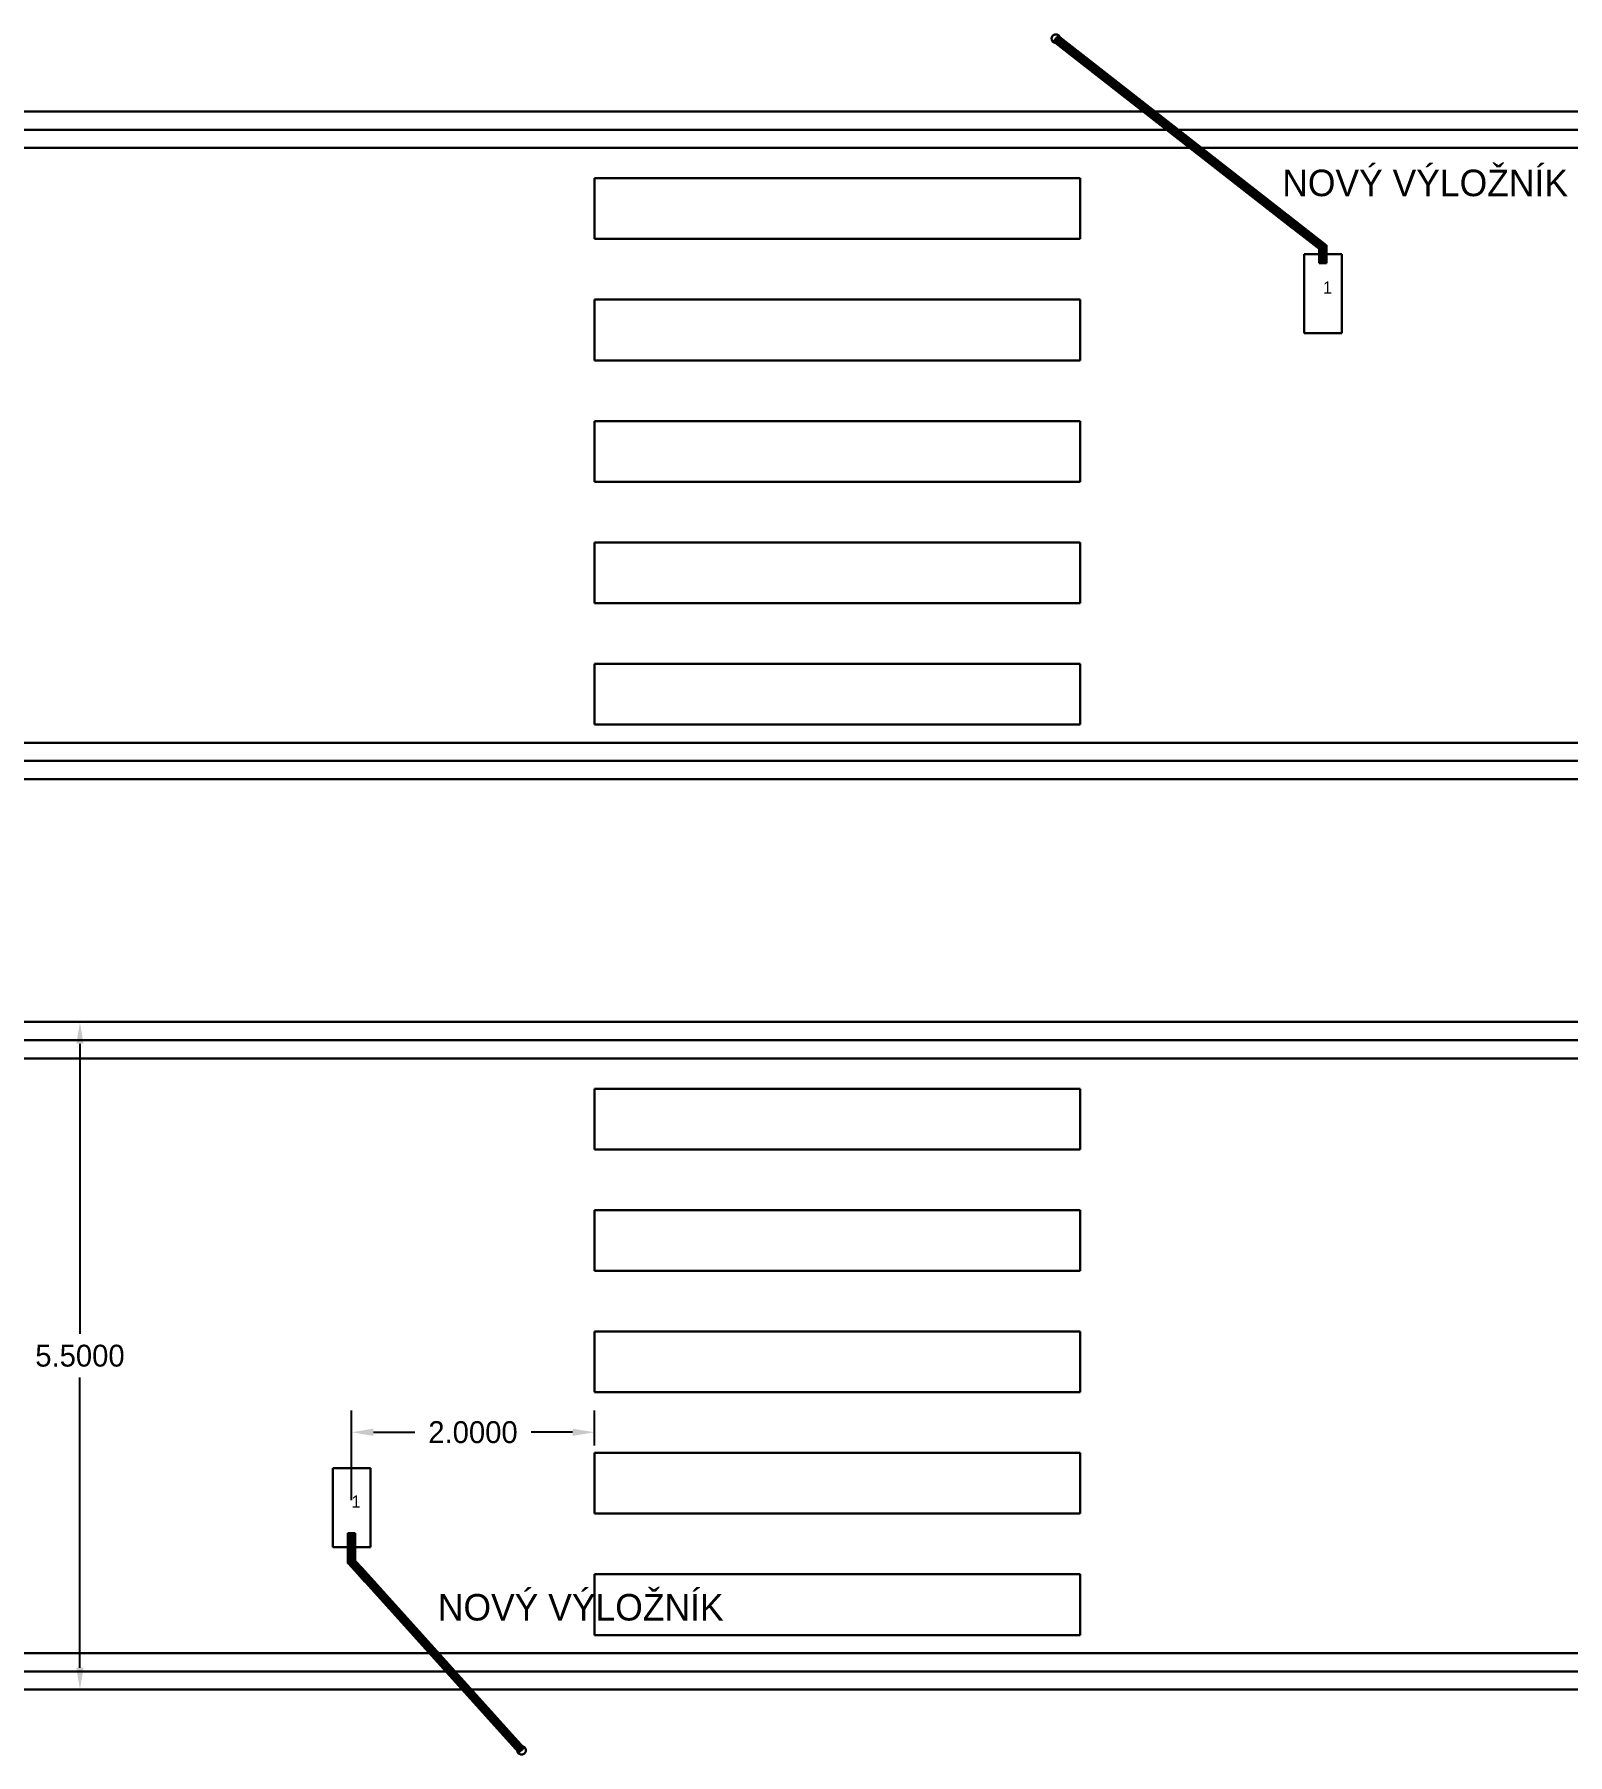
# Model space of a CAD drawing. Extents: x 0 to 100, y 0 to 50.
# Drawn here: x 43.39 to 56.01, y 17.96 to 32.13 of the extents above; entities that cross this region are included whole.
import ezdxf

# ---------------------------------------------------------------- set-up
doc = ezdxf.new("R2010")
doc.units = 0
doc.header["$MEASUREMENT"] = 0
for name, color, linetype in [('DLXFURN', 7, 'Continuous'), ('DLXLUM', 7, 'Continuous'), ('DLXLUMEX', 7, 'Continuous'), ('DLXSCENE', 7, 'Continuous'), ('kóty', 3, 'Continuous')]:
    doc.layers.add(name, color=color, linetype=linetype)
doc.dimstyles.get("Standard").update_dxf_attribs({"dimtxt": 0.18, "dimasz": 0.18, "dimexe": 0.18, "dimexo": 0.0625, "dimgap": 0.09, "dimtad": 0, "dimtih": 1, "dimtoh": 1, "dimdec": 4, "dimzin": 0, "dimdsep": 46, "dimtxsty": 'Standard', "dimcen": 0.09, "dimadec": 0, "dimazin": 0, "dimtfac": 1, "dimtdec": 4, "dimtofl": 0, "dimtmove": 0, "dimatfit": 3, "dimfxl": 1, "dimtolj": 1, "dimtzin": 0, "dimarcsym": 0})

msp = doc.modelspace()

# ---------------------------------------------------------------- texts
at = {"layer": 'kóty', "linetype": 'ByBlock'}
for p in [(53.66494, 30.80248), (46.71064, 19.06956)]:
    msp.add_text('NOVÝ VÝLOŽNÍK', height=0.2183924, dxfattribs=at).set_placement(p)

# ---------------------------------------------------------------- blocks, each defined once
blk = doc.blocks.new('*U0')
for p, q in [((0.155, 0.325), (-0.155, 0.325)), ((-0.155, 0.325), (-0.155, -0.325)), ((-0.155, 0.325), (-0.155, -0.325)), ((-0.155, -0.325), (-0.155, 0.325)), ((-0.155, 0.325), (-0.155, 0.325)), ((0.155, 0.325), (-0.155, 0.325)), ((-0.155, 0.325), (-0.155, 0.325)), ((-0.155, 0.325), (0.155, 0.325)), ((-0.155, -0.325), (-0.155, 0.325)), ((-0.155, 0.325), (0.155, 0.325)), ((0.155, -0.325), (0.155, 0.325)), ((0.155, 0.325), (0.155, 0.325)), ((0.155, -0.325), (0.155, 0.325)), ((0.155, 0.325), (0.155, 0.325)), ((0.155, 0.325), (0.155, -0.325)), ((0.155, 0.325), (0.155, -0.325)), ((-0.155, -0.325), (0.155, -0.325)), ((-0.155, -0.325), (-0.155, -0.325)), ((-0.155, -0.325), (0.155, -0.325)), ((0.155, -0.325), (-0.155, -0.325)), ((-0.155, -0.325), (-0.155, -0.325)), ((0.155, -0.325), (-0.155, -0.325)), ((0.155, -0.325), (0.155, -0.325)), ((0.155, -0.325), (0.155, -0.325))]:
    blk.add_line(p, q)
at = {"layer": 'DLXLUMEX', "color": 0}
blk.add_text('1', height=0.1, dxfattribs=at).set_placement((0, 0))
blk = doc.blocks.new('*U11')
for p, q in [((0.155, 0.325), (-0.155, 0.325)), ((-0.155, 0.325), (-0.155, -0.325)), ((-0.155, 0.325), (-0.155, -0.325)), ((-0.155, -0.325), (-0.155, 0.325)), ((-0.155, 0.325), (-0.155, 0.325)), ((0.155, 0.325), (-0.155, 0.325)), ((-0.155, 0.325), (-0.155, 0.325)), ((-0.155, 0.325), (0.155, 0.325)), ((-0.155, -0.325), (-0.155, 0.325)), ((-0.155, 0.325), (0.155, 0.325)), ((0.155, -0.325), (0.155, 0.325)), ((0.155, -0.325), (0.155, 0.325)), ((0.155, 0.325), (0.155, 0.325)), ((0.155, 0.325), (0.155, -0.325)), ((0.155, 0.325), (0.155, 0.325)), ((0.155, 0.325), (0.155, -0.325)), ((-0.155, -0.325), (0.155, -0.325)), ((-0.155, -0.325), (0.155, -0.325)), ((0.155, -0.325), (-0.155, -0.325)), ((-0.155, -0.325), (-0.155, -0.325)), ((-0.155, -0.325), (-0.155, -0.325)), ((0.155, -0.325), (-0.155, -0.325)), ((0.155, -0.325), (0.155, -0.325)), ((0.155, -0.325), (0.155, -0.325))]:
    blk.add_line(p, q)
at = {"layer": 'DLXLUMEX', "color": 0}
blk.add_text('1', height=0.1, dxfattribs=at).set_placement((0, 0))
blk = doc.blocks.new('*U22')
for p, q in [((2, 0.25), (-2, 0.25)), ((-2, 0.25), (-2, -0.25)), ((-2, 0.25), (-2, -0.25)), ((-2, -0.25), (-2, 0.25)), ((-2, 0.25), (-2, 0.25)), ((2, 0.25), (-2, 0.25)), ((-2, 0.25), (-2, 0.25)), ((-2, 0.25), (2, 0.25)), ((2, -0.25), (2, 0.25)), ((2, 0.25), (2, 0.25)), ((2, -0.25), (2, 0.25)), ((2, 0.25), (2, 0.25)), ((2, 0.25), (2, -0.25)), ((-2, -0.25), (2, -0.25)), ((-2, -0.25), (-2, -0.25)), ((-2, -0.25), (2, -0.25)), ((2, -0.25), (-2, -0.25)), ((-2, -0.25), (-2, -0.25)), ((2, -0.25), (2, -0.25)), ((2, -0.25), (2, -0.25))]:
    blk.add_line(p, q)
blk = doc.blocks.new('*U33')
for p, q in [((2, 0.25), (-2, 0.25)), ((-2, 0.25), (-2, -0.25)), ((-2, 0.25), (-2, -0.25)), ((-2, -0.25), (-2, 0.25)), ((-2, 0.25), (-2, 0.25)), ((2, 0.25), (-2, 0.25)), ((-2, 0.25), (-2, 0.25)), ((-2, 0.25), (2, 0.25)), ((2, -0.25), (2, 0.25)), ((2, 0.25), (2, 0.25)), ((2, -0.25), (2, 0.25)), ((2, 0.25), (2, 0.25)), ((2, 0.25), (2, -0.25)), ((-2, -0.25), (2, -0.25)), ((-2, -0.25), (-2, -0.25)), ((-2, -0.25), (2, -0.25)), ((2, -0.25), (-2, -0.25)), ((-2, -0.25), (-2, -0.25)), ((2, -0.25), (2, -0.25)), ((2, -0.25), (2, -0.25))]:
    blk.add_line(p, q)
blk = doc.blocks.new('*U37')
for p, q in [((2, 0.25), (-2, 0.25)), ((-2, 0.25), (-2, -0.25)), ((-2, 0.25), (-2, -0.25)), ((-2, -0.25), (-2, 0.25)), ((-2, 0.25), (-2, 0.25)), ((2, 0.25), (-2, 0.25)), ((-2, 0.25), (-2, 0.25)), ((-2, 0.25), (2, 0.25)), ((2, -0.25), (2, 0.25)), ((2, 0.25), (2, 0.25)), ((2, -0.25), (2, 0.25)), ((2, 0.25), (2, 0.25)), ((2, 0.25), (2, -0.25)), ((-2, -0.25), (2, -0.25)), ((-2, -0.25), (-2, -0.25)), ((-2, -0.25), (2, -0.25)), ((2, -0.25), (-2, -0.25)), ((-2, -0.25), (-2, -0.25)), ((2, -0.25), (2, -0.25)), ((2, -0.25), (2, -0.25))]:
    blk.add_line(p, q)
blk = doc.blocks.new('*U38')
for p, q in [((2, 0.25), (-2, 0.25)), ((-2, 0.25), (-2, -0.25)), ((-2, 0.25), (-2, -0.25)), ((-2, -0.25), (-2, 0.25)), ((-2, 0.25), (-2, 0.25)), ((2, 0.25), (-2, 0.25)), ((-2, 0.25), (-2, 0.25)), ((-2, 0.25), (2, 0.25)), ((2, -0.25), (2, 0.25)), ((2, 0.25), (2, 0.25)), ((2, -0.25), (2, 0.25)), ((2, 0.25), (2, 0.25)), ((2, 0.25), (2, -0.25)), ((-2, -0.25), (2, -0.25)), ((-2, -0.25), (-2, -0.25)), ((-2, -0.25), (2, -0.25)), ((2, -0.25), (-2, -0.25)), ((-2, -0.25), (-2, -0.25)), ((2, -0.25), (2, -0.25)), ((2, -0.25), (2, -0.25))]:
    blk.add_line(p, q)
blk = doc.blocks.new('*U39')
for p, q in [((2, 0.25), (-2, 0.25)), ((-2, 0.25), (-2, -0.25)), ((-2, 0.25), (-2, -0.25)), ((-2, -0.25), (-2, 0.25)), ((-2, 0.25), (-2, 0.25)), ((2, 0.25), (-2, 0.25)), ((-2, 0.25), (-2, 0.25)), ((-2, 0.25), (2, 0.25)), ((2, -0.25), (2, 0.25)), ((2, 0.25), (2, 0.25)), ((2, -0.25), (2, 0.25)), ((2, 0.25), (2, 0.25)), ((2, 0.25), (2, -0.25)), ((-2, -0.25), (2, -0.25)), ((-2, -0.25), (-2, -0.25)), ((-2, -0.25), (2, -0.25)), ((2, -0.25), (-2, -0.25)), ((-2, -0.25), (-2, -0.25)), ((2, -0.25), (2, -0.25)), ((2, -0.25), (2, -0.25))]:
    blk.add_line(p, q)
blk = doc.blocks.new('*U40')
for p, q in [((2, 0.25), (-2, 0.25)), ((-2, 0.25), (-2, -0.25)), ((-2, 0.25), (-2, -0.25)), ((-2, -0.25), (-2, 0.25)), ((-2, 0.25), (-2, 0.25)), ((2, 0.25), (-2, 0.25)), ((-2, 0.25), (-2, 0.25)), ((-2, 0.25), (2, 0.25)), ((2, -0.25), (2, 0.25)), ((2, 0.25), (2, 0.25)), ((2, -0.25), (2, 0.25)), ((2, 0.25), (2, 0.25)), ((2, 0.25), (2, -0.25)), ((-2, -0.25), (2, -0.25)), ((-2, -0.25), (-2, -0.25)), ((-2, -0.25), (2, -0.25)), ((2, -0.25), (-2, -0.25)), ((-2, -0.25), (-2, -0.25)), ((2, -0.25), (2, -0.25)), ((2, -0.25), (2, -0.25))]:
    blk.add_line(p, q)
blk = doc.blocks.new('*U41')
for p, q in [((2, 0.25), (-2, 0.25)), ((-2, 0.25), (-2, -0.25)), ((-2, 0.25), (-2, -0.25)), ((-2, -0.25), (-2, 0.25)), ((-2, 0.25), (-2, 0.25)), ((2, 0.25), (-2, 0.25)), ((-2, 0.25), (-2, 0.25)), ((-2, 0.25), (2, 0.25)), ((2, -0.25), (2, 0.25)), ((2, 0.25), (2, 0.25)), ((2, -0.25), (2, 0.25)), ((2, 0.25), (2, 0.25)), ((2, 0.25), (2, -0.25)), ((-2, -0.25), (2, -0.25)), ((-2, -0.25), (-2, -0.25)), ((-2, -0.25), (2, -0.25)), ((2, -0.25), (-2, -0.25)), ((-2, -0.25), (-2, -0.25)), ((2, -0.25), (2, -0.25)), ((2, -0.25), (2, -0.25))]:
    blk.add_line(p, q)
blk = doc.blocks.new('*U1')
for p, q in [((2, 0.25), (-2, 0.25)), ((-2, 0.25), (-2, -0.25)), ((-2, 0.25), (-2, -0.25)), ((-2, -0.25), (-2, 0.25)), ((-2, 0.25), (-2, 0.25)), ((2, 0.25), (-2, 0.25)), ((-2, 0.25), (-2, 0.25)), ((-2, 0.25), (2, 0.25)), ((2, -0.25), (2, 0.25)), ((2, 0.25), (2, 0.25)), ((2, -0.25), (2, 0.25)), ((2, 0.25), (2, 0.25)), ((2, 0.25), (2, -0.25)), ((-2, -0.25), (2, -0.25)), ((-2, -0.25), (-2, -0.25)), ((-2, -0.25), (2, -0.25)), ((2, -0.25), (-2, -0.25)), ((-2, -0.25), (-2, -0.25)), ((2, -0.25), (2, -0.25)), ((2, -0.25), (2, -0.25))]:
    blk.add_line(p, q)
blk = doc.blocks.new('*U2')
for p, q in [((2, 0.25), (-2, 0.25)), ((-2, 0.25), (-2, -0.25)), ((-2, 0.25), (-2, -0.25)), ((-2, -0.25), (-2, 0.25)), ((-2, 0.25), (-2, 0.25)), ((2, 0.25), (-2, 0.25)), ((-2, 0.25), (-2, 0.25)), ((-2, 0.25), (2, 0.25)), ((2, -0.25), (2, 0.25)), ((2, 0.25), (2, 0.25)), ((2, -0.25), (2, 0.25)), ((2, 0.25), (2, 0.25)), ((2, 0.25), (2, -0.25)), ((-2, -0.25), (2, -0.25)), ((-2, -0.25), (-2, -0.25)), ((-2, -0.25), (2, -0.25)), ((2, -0.25), (-2, -0.25)), ((-2, -0.25), (-2, -0.25)), ((2, -0.25), (2, -0.25)), ((2, -0.25), (2, -0.25))]:
    blk.add_line(p, q)
blk = doc.blocks.new('*U3')
for p, q in [((2, 0.25), (-2, 0.25)), ((-2, 0.25), (-2, -0.25)), ((-2, 0.25), (-2, -0.25)), ((-2, -0.25), (-2, 0.25)), ((-2, 0.25), (-2, 0.25)), ((2, 0.25), (-2, 0.25)), ((-2, 0.25), (-2, 0.25)), ((-2, 0.25), (2, 0.25)), ((2, -0.25), (2, 0.25)), ((2, 0.25), (2, 0.25)), ((2, -0.25), (2, 0.25)), ((2, 0.25), (2, 0.25)), ((2, 0.25), (2, -0.25)), ((-2, -0.25), (2, -0.25)), ((-2, -0.25), (-2, -0.25)), ((-2, -0.25), (2, -0.25)), ((2, -0.25), (-2, -0.25)), ((-2, -0.25), (-2, -0.25)), ((2, -0.25), (2, -0.25)), ((2, -0.25), (2, -0.25))]:
    blk.add_line(p, q)
blk = doc.blocks.new('*U4')
for p, q in [((-0.034, 0.009), (-0.035, 0)), ((-0.034, 0.009), (-0.035, 0)), ((-0.035, 0), (-0.034, 0.009)), ((-0.035, 0), (-0.034, -0.009)), ((-0.035, 0), (-0.035, 0)), ((-0.035, 0), (-0.034, -0.009)), ((-0.034, -0.009), (-0.035, 0)), ((-0.035, 0), (-0.035, 0)), ((-0.03, 0.018), (-0.034, 0.009)), ((-0.03, 0.018), (-0.034, 0.009)), ((-0.034, 0.009), (-0.03, 0.018)), ((-0.034, 0.009), (-0.034, 0.009)), ((-0.034, 0.009), (-0.034, 0.009)), ((-0.025, 0.025), (-0.03, 0.018)), ((-0.025, 0.025), (-0.03, 0.018)), ((-0.03, 0.018), (-0.025, 0.025)), ((-0.03, 0.018), (-0.03, 0.018)), ((-0.03, 0.018), (-0.03, 0.018)), ((-0.018, 0.03), (-0.025, 0.025)), ((-0.018, 0.03), (-0.025, 0.025)), ((-0.025, 0.025), (-0.018, 0.03)), ((-0.025, 0.025), (-0.025, 0.025)), ((-0.025, 0.025), (-0.025, 0.025)), ((-0.009, 0.034), (-0.018, 0.03)), ((-0.009, 0.034), (-0.018, 0.03)), ((-0.018, 0.03), (-0.009, 0.034)), ((-0.018, 0.03), (-0.018, 0.03)), ((-0.018, 0.03), (-0.018, 0.03)), ((0, 0.035), (-0.009, 0.034)), ((0, 0.035), (-0.009, 0.034)), ((-0.009, 0.034), (0, 0.035)), ((-0.009, 0.034), (-0.009, 0.034)), ((-0.009, 0.034), (-0.009, 0.034)), ((0.009, 0.034), (0, 0.035)), ((0, 0.035), (0, 0.035)), ((0.009, 0.034), (0, 0.035)), ((0, 0.035), (0, 0.035)), ((0, 0.035), (0.009, 0.034)), ((0.018, 0.03), (0.009, 0.034)), ((0.009, 0.034), (0.009, 0.034)), ((0.018, 0.03), (0.009, 0.034)), ((0.009, 0.034), (0.009, 0.034)), ((0.009, 0.034), (0.018, 0.03)), ((0.025, 0.025), (0.018, 0.03)), ((0.018, 0.03), (0.018, 0.03)), ((0.025, 0.025), (0.018, 0.03)), ((0.018, 0.03), (0.018, 0.03)), ((0.018, 0.03), (0.025, 0.025)), ((0.03, 0.018), (0.025, 0.025)), ((0.025, 0.025), (0.025, 0.025)), ((0.03, 0.018), (0.025, 0.025)), ((0.025, 0.025), (0.025, 0.025)), ((0.025, 0.025), (0.03, 0.018)), ((0.034, 0.009), (0.03, 0.018)), ((0.03, 0.018), (0.03, 0.018)), ((0.034, 0.009), (0.03, 0.018)), ((0.03, 0.018), (0.03, 0.018)), ((0.03, 0.018), (0.034, 0.009)), ((0.035, 0), (0.034, 0.009)), ((0.034, 0.009), (0.034, 0.009)), ((0.035, 0), (0.034, 0.009)), ((0.034, 0.009), (0.034, 0.009)), ((0.034, 0.009), (0.035, 0)), ((0.034, -0.009), (0.035, 0)), ((0.034, -0.009), (0.035, 0)), ((0.035, 0), (0.034, -0.009)), ((0.035, 0), (0.035, 0)), ((0.035, 0), (0.035, 0)), ((-0.034, -0.009), (-0.03, -0.018)), ((-0.034, -0.009), (-0.034, -0.009)), ((-0.034, -0.009), (-0.03, -0.018)), ((-0.03, -0.018), (-0.034, -0.009)), ((-0.034, -0.009), (-0.034, -0.009)), ((-0.03, -0.018), (-0.025, -0.025)), ((-0.03, -0.018), (-0.03, -0.018)), ((-0.03, -0.018), (-0.025, -0.025)), ((-0.025, -0.025), (-0.03, -0.018)), ((-0.03, -0.018), (-0.03, -0.018)), ((-0.025, -0.025), (-0.018, -0.03)), ((-0.025, -0.025), (-0.025, -0.025)), ((-0.025, -0.025), (-0.018, -0.03)), ((-0.018, -0.03), (-0.025, -0.025)), ((-0.025, -0.025), (-0.025, -0.025)), ((-0.018, -0.03), (-0.009, -0.034)), ((-0.018, -0.03), (-0.009, -0.034)), ((-0.009, -0.034), (-0.018, -0.03)), ((-0.018, -0.03), (-0.018, -0.03)), ((-0.018, -0.03), (-0.018, -0.03)), ((-0.009, -0.034), (0, -0.035)), ((-0.009, -0.034), (-0.009, -0.034)), ((-0.009, -0.034), (0, -0.035)), ((0, -0.035), (-0.009, -0.034)), ((-0.009, -0.034), (-0.009, -0.034)), ((0, -0.035), (0.009, -0.034)), ((0, -0.035), (0.009, -0.034)), ((0.009, -0.034), (0, -0.035)), ((0, -0.035), (0, -0.035)), ((0, -0.035), (0, -0.035)), ((0.009, -0.034), (0.018, -0.03)), ((0.009, -0.034), (0.018, -0.03)), ((0.018, -0.03), (0.009, -0.034)), ((0.009, -0.034), (0.009, -0.034)), ((0.009, -0.034), (0.009, -0.034)), ((0.018, -0.03), (0.025, -0.025)), ((0.018, -0.03), (0.025, -0.025)), ((0.025, -0.025), (0.018, -0.03)), ((0.018, -0.03), (0.018, -0.03)), ((0.018, -0.03), (0.018, -0.03)), ((0.025, -0.025), (0.03, -0.018)), ((0.025, -0.025), (0.03, -0.018)), ((0.03, -0.018), (0.025, -0.025)), ((0.025, -0.025), (0.025, -0.025)), ((0.025, -0.025), (0.025, -0.025)), ((0.03, -0.018), (0.034, -0.009)), ((0.03, -0.018), (0.034, -0.009)), ((0.034, -0.009), (0.03, -0.018)), ((0.03, -0.018), (0.03, -0.018)), ((0.03, -0.018), (0.03, -0.018)), ((0.034, -0.009), (0.034, -0.009)), ((0.034, -0.009), (0.034, -0.009))]:
    blk.add_line(p, q)
blk = doc.blocks.new('*U5')
for p, q in [((-0.688, 0.726), (-0.691, 0.724)), ((-0.691, 0.724), (-0.688, 0.726)), ((-0.691, 0.724), (-0.688, 0.726)), ((-0.688, 0.726), (-0.691, 0.724)), ((-0.691, 0.724), (-0.691, 0.723)), ((-0.691, 0.723), (-0.691, 0.724)), ((0.648, -0.763), (-0.691, 0.724)), ((-0.691, 0.723), (-0.691, 0.724)), ((-0.691, 0.724), (0.648, -0.763)), ((0.648, -0.763), (-0.691, 0.724)), ((-0.691, 0.724), (-0.691, 0.723)), ((-0.691, 0.724), (0.648, -0.763)), ((0.647, -0.763), (-0.691, 0.723)), ((-0.691, 0.723), (0.647, -0.763)), ((-0.685, 0.729), (-0.688, 0.726)), ((-0.688, 0.726), (-0.685, 0.729)), ((-0.688, 0.726), (-0.685, 0.729)), ((-0.685, 0.729), (-0.688, 0.726)), ((0.65, -0.761), (-0.688, 0.726)), ((-0.688, 0.726), (0.65, -0.761)), ((0.65, -0.761), (-0.688, 0.726)), ((-0.688, 0.726), (0.65, -0.761)), ((-0.68, 0.733), (-0.685, 0.729)), ((-0.685, 0.729), (-0.68, 0.733)), ((-0.685, 0.729), (-0.68, 0.733)), ((-0.68, 0.733), (-0.685, 0.729)), ((0.653, -0.757), (-0.685, 0.729)), ((-0.685, 0.729), (0.653, -0.757)), ((0.653, -0.757), (-0.685, 0.729)), ((-0.685, 0.729), (0.653, -0.757)), ((-0.675, 0.738), (-0.68, 0.733)), ((-0.68, 0.733), (-0.675, 0.738)), ((-0.68, 0.733), (-0.675, 0.738)), ((-0.675, 0.738), (-0.68, 0.733)), ((0.658, -0.753), (-0.68, 0.733)), ((-0.68, 0.733), (0.658, -0.753)), ((0.658, -0.753), (-0.68, 0.733)), ((-0.68, 0.733), (0.658, -0.753)), ((-0.669, 0.743), (-0.675, 0.738)), ((-0.675, 0.738), (-0.669, 0.743)), ((-0.675, 0.738), (-0.669, 0.743)), ((-0.669, 0.743), (-0.675, 0.738)), ((0.663, -0.748), (-0.675, 0.738)), ((-0.675, 0.738), (0.663, -0.748)), ((0.663, -0.748), (-0.675, 0.738)), ((-0.675, 0.738), (0.663, -0.748)), ((-0.663, 0.748), (-0.669, 0.743)), ((-0.669, 0.743), (-0.663, 0.748)), ((-0.669, 0.743), (-0.663, 0.748)), ((-0.663, 0.748), (-0.669, 0.743)), ((0.669, -0.743), (-0.669, 0.743)), ((-0.669, 0.743), (0.669, -0.743)), ((0.669, -0.743), (-0.669, 0.743)), ((-0.669, 0.743), (0.669, -0.743)), ((-0.663, 0.748), (-0.658, 0.753)), ((-0.658, 0.753), (-0.663, 0.748)), ((-0.663, 0.748), (-0.658, 0.753)), ((-0.658, 0.753), (-0.663, 0.748)), ((0.675, -0.738), (-0.663, 0.748)), ((-0.663, 0.748), (0.675, -0.738)), ((0.675, -0.738), (-0.663, 0.748)), ((-0.663, 0.748), (0.675, -0.738)), ((-0.658, 0.753), (-0.653, 0.757)), ((-0.653, 0.757), (-0.658, 0.753)), ((-0.658, 0.753), (-0.653, 0.757)), ((-0.653, 0.757), (-0.658, 0.753)), ((0.68, -0.733), (-0.658, 0.753)), ((-0.658, 0.753), (0.68, -0.733)), ((0.68, -0.733), (-0.658, 0.753)), ((-0.658, 0.753), (0.68, -0.733)), ((-0.653, 0.757), (-0.65, 0.761)), ((-0.65, 0.761), (-0.653, 0.757)), ((-0.653, 0.757), (-0.65, 0.761)), ((-0.65, 0.761), (-0.653, 0.757)), ((0.685, -0.729), (-0.653, 0.757)), ((-0.653, 0.757), (0.685, -0.729)), ((0.685, -0.729), (-0.653, 0.757)), ((-0.653, 0.757), (0.685, -0.729)), ((-0.65, 0.761), (-0.648, 0.763)), ((-0.648, 0.763), (-0.65, 0.761)), ((-0.65, 0.761), (-0.648, 0.763)), ((-0.648, 0.763), (-0.65, 0.761)), ((0.688, -0.726), (-0.65, 0.761)), ((-0.65, 0.761), (0.688, -0.726)), ((0.688, -0.726), (-0.65, 0.761)), ((-0.65, 0.761), (0.688, -0.726)), ((-0.647, 0.763), (-0.648, 0.763)), ((-0.648, 0.763), (-0.647, 0.763)), ((0.691, -0.724), (-0.648, 0.763)), ((-0.648, 0.763), (-0.647, 0.763)), ((-0.648, 0.763), (0.691, -0.724)), ((0.691, -0.724), (-0.648, 0.763)), ((-0.647, 0.763), (-0.648, 0.763)), ((-0.648, 0.763), (0.691, -0.724)), ((-0.647, 0.763), (0.691, -0.723)), ((0.691, -0.723), (-0.647, 0.763)), ((0.647, -0.763), (0.648, -0.763)), ((0.648, -0.763), (0.647, -0.763)), ((0.648, -0.763), (0.647, -0.763)), ((0.647, -0.763), (0.648, -0.763)), ((0.65, -0.761), (0.648, -0.763)), ((0.648, -0.763), (0.65, -0.761)), ((0.65, -0.761), (0.648, -0.763)), ((0.648, -0.763), (0.65, -0.761)), ((0.653, -0.757), (0.65, -0.761)), ((0.65, -0.761), (0.653, -0.757)), ((0.653, -0.757), (0.65, -0.761)), ((0.65, -0.761), (0.653, -0.757)), ((0.658, -0.753), (0.653, -0.757)), ((0.653, -0.757), (0.658, -0.753)), ((0.658, -0.753), (0.653, -0.757)), ((0.653, -0.757), (0.658, -0.753)), ((0.663, -0.748), (0.658, -0.753)), ((0.658, -0.753), (0.663, -0.748)), ((0.663, -0.748), (0.658, -0.753)), ((0.658, -0.753), (0.663, -0.748)), ((0.669, -0.743), (0.663, -0.748)), ((0.663, -0.748), (0.669, -0.743)), ((0.669, -0.743), (0.663, -0.748)), ((0.663, -0.748), (0.669, -0.743)), ((0.675, -0.738), (0.669, -0.743)), ((0.669, -0.743), (0.675, -0.738)), ((0.675, -0.738), (0.669, -0.743)), ((0.669, -0.743), (0.675, -0.738)), ((0.68, -0.733), (0.675, -0.738)), ((0.675, -0.738), (0.68, -0.733)), ((0.68, -0.733), (0.675, -0.738)), ((0.675, -0.738), (0.68, -0.733)), ((0.685, -0.729), (0.68, -0.733)), ((0.68, -0.733), (0.685, -0.729)), ((0.685, -0.729), (0.68, -0.733)), ((0.68, -0.733), (0.685, -0.729)), ((0.688, -0.726), (0.685, -0.729)), ((0.685, -0.729), (0.688, -0.726)), ((0.688, -0.726), (0.685, -0.729)), ((0.685, -0.729), (0.688, -0.726)), ((0.688, -0.726), (0.691, -0.724)), ((0.691, -0.724), (0.688, -0.726)), ((0.691, -0.724), (0.688, -0.726)), ((0.688, -0.726), (0.691, -0.724)), ((0.691, -0.723), (0.691, -0.724)), ((0.691, -0.724), (0.691, -0.723)), ((0.691, -0.723), (0.691, -0.724)), ((0.691, -0.724), (0.691, -0.723))]:
    blk.add_line(p, q)
blk = doc.blocks.new('*U6')
for p, q in [((-0.029, 0.125), (-0.03, 0.125)), ((-0.03, 0.125), (-0.029, 0.125)), ((-0.03, -0.125), (-0.03, 0.125)), ((-0.03, 0.125), (-0.029, 0.125)), ((-0.029, 0.125), (-0.03, 0.125)), ((-0.03, 0.125), (-0.03, -0.125)), ((-0.026, 0.125), (-0.029, 0.125)), ((-0.029, 0.125), (-0.026, 0.125)), ((-0.029, -0.125), (-0.029, 0.125)), ((-0.029, 0.125), (-0.026, 0.125)), ((-0.029, 0.125), (-0.029, -0.125)), ((-0.029, -0.125), (-0.029, 0.125)), ((-0.026, 0.125), (-0.029, 0.125)), ((-0.029, 0.125), (-0.029, -0.125)), ((-0.021, 0.125), (-0.026, 0.125)), ((-0.026, 0.125), (-0.021, 0.125)), ((-0.026, -0.125), (-0.026, 0.125)), ((-0.026, 0.125), (-0.021, 0.125)), ((-0.026, 0.125), (-0.026, -0.125)), ((-0.026, -0.125), (-0.026, 0.125)), ((-0.021, 0.125), (-0.026, 0.125)), ((-0.026, 0.125), (-0.026, -0.125)), ((-0.015, 0.125), (-0.021, 0.125)), ((-0.021, 0.125), (-0.015, 0.125)), ((-0.021, -0.125), (-0.021, 0.125)), ((-0.021, 0.125), (-0.015, 0.125)), ((-0.021, 0.125), (-0.021, -0.125)), ((-0.021, -0.125), (-0.021, 0.125)), ((-0.015, 0.125), (-0.021, 0.125)), ((-0.021, 0.125), (-0.021, -0.125)), ((-0.008, 0.125), (-0.015, 0.125)), ((-0.015, 0.125), (-0.008, 0.125)), ((-0.015, -0.125), (-0.015, 0.125)), ((-0.015, 0.125), (-0.008, 0.125)), ((-0.015, 0.125), (-0.015, -0.125)), ((-0.015, -0.125), (-0.015, 0.125)), ((-0.008, 0.125), (-0.015, 0.125)), ((-0.015, 0.125), (-0.015, -0.125)), ((0, 0.125), (-0.008, 0.125)), ((-0.008, 0.125), (0, 0.125)), ((-0.008, -0.125), (-0.008, 0.125)), ((-0.008, 0.125), (0, 0.125)), ((-0.008, 0.125), (-0.008, -0.125)), ((-0.008, -0.125), (-0.008, 0.125)), ((0, 0.125), (-0.008, 0.125)), ((-0.008, 0.125), (-0.008, -0.125)), ((0.008, 0.125), (0, 0.125)), ((0, 0.125), (0.008, 0.125)), ((0, -0.125), (0, 0.125)), ((0, 0.125), (0.008, 0.125)), ((0, 0.125), (0, -0.125)), ((0, -0.125), (0, 0.125)), ((0.008, 0.125), (0, 0.125)), ((0, 0.125), (0, -0.125)), ((0.008, 0.125), (0.015, 0.125)), ((0.015, 0.125), (0.008, 0.125)), ((0.008, -0.125), (0.008, 0.125)), ((0.008, 0.125), (0.015, 0.125)), ((0.008, 0.125), (0.008, -0.125)), ((0.008, -0.125), (0.008, 0.125)), ((0.015, 0.125), (0.008, 0.125)), ((0.008, 0.125), (0.008, -0.125)), ((0.015, 0.125), (0.021, 0.125)), ((0.021, 0.125), (0.015, 0.125)), ((0.015, -0.125), (0.015, 0.125)), ((0.015, 0.125), (0.021, 0.125)), ((0.015, 0.125), (0.015, -0.125)), ((0.015, -0.125), (0.015, 0.125)), ((0.021, 0.125), (0.015, 0.125)), ((0.015, 0.125), (0.015, -0.125)), ((0.021, 0.125), (0.026, 0.125)), ((0.026, 0.125), (0.021, 0.125)), ((0.021, -0.125), (0.021, 0.125)), ((0.021, 0.125), (0.026, 0.125)), ((0.021, 0.125), (0.021, -0.125)), ((0.021, -0.125), (0.021, 0.125)), ((0.026, 0.125), (0.021, 0.125)), ((0.021, 0.125), (0.021, -0.125)), ((0.026, 0.125), (0.029, 0.125)), ((0.029, 0.125), (0.026, 0.125)), ((0.026, -0.125), (0.026, 0.125)), ((0.026, 0.125), (0.029, 0.125)), ((0.026, 0.125), (0.026, -0.125)), ((0.026, -0.125), (0.026, 0.125)), ((0.029, 0.125), (0.026, 0.125)), ((0.026, 0.125), (0.026, -0.125)), ((0.03, 0.125), (0.029, 0.125)), ((0.029, 0.125), (0.03, 0.125)), ((0.029, -0.125), (0.029, 0.125)), ((0.029, 0.125), (0.03, 0.125)), ((0.029, 0.125), (0.029, -0.125)), ((0.029, -0.125), (0.029, 0.125)), ((0.03, 0.125), (0.029, 0.125)), ((0.029, 0.125), (0.029, -0.125)), ((0.03, 0.125), (0.03, -0.125)), ((0.03, -0.125), (0.03, 0.125)), ((-0.03, -0.125), (-0.029, -0.125)), ((-0.029, -0.125), (-0.03, -0.125)), ((-0.029, -0.125), (-0.03, -0.125)), ((-0.03, -0.125), (-0.029, -0.125)), ((-0.026, -0.125), (-0.029, -0.125)), ((-0.029, -0.125), (-0.026, -0.125)), ((-0.026, -0.125), (-0.029, -0.125)), ((-0.029, -0.125), (-0.026, -0.125)), ((-0.021, -0.125), (-0.026, -0.125)), ((-0.026, -0.125), (-0.021, -0.125)), ((-0.021, -0.125), (-0.026, -0.125)), ((-0.026, -0.125), (-0.021, -0.125)), ((-0.015, -0.125), (-0.021, -0.125)), ((-0.021, -0.125), (-0.015, -0.125)), ((-0.015, -0.125), (-0.021, -0.125)), ((-0.021, -0.125), (-0.015, -0.125)), ((-0.008, -0.125), (-0.015, -0.125)), ((-0.015, -0.125), (-0.008, -0.125)), ((-0.008, -0.125), (-0.015, -0.125)), ((-0.015, -0.125), (-0.008, -0.125)), ((0, -0.125), (-0.008, -0.125)), ((-0.008, -0.125), (0, -0.125)), ((0, -0.125), (-0.008, -0.125)), ((-0.008, -0.125), (0, -0.125)), ((0.008, -0.125), (0, -0.125)), ((0, -0.125), (0.008, -0.125)), ((0.008, -0.125), (0, -0.125)), ((0, -0.125), (0.008, -0.125)), ((0.015, -0.125), (0.008, -0.125)), ((0.008, -0.125), (0.015, -0.125)), ((0.015, -0.125), (0.008, -0.125)), ((0.008, -0.125), (0.015, -0.125)), ((0.021, -0.125), (0.015, -0.125)), ((0.015, -0.125), (0.021, -0.125)), ((0.021, -0.125), (0.015, -0.125)), ((0.015, -0.125), (0.021, -0.125)), ((0.026, -0.125), (0.021, -0.125)), ((0.021, -0.125), (0.026, -0.125)), ((0.026, -0.125), (0.021, -0.125)), ((0.021, -0.125), (0.026, -0.125)), ((0.026, -0.125), (0.029, -0.125)), ((0.029, -0.125), (0.026, -0.125)), ((0.029, -0.125), (0.026, -0.125)), ((0.026, -0.125), (0.029, -0.125)), ((0.03, -0.125), (0.029, -0.125)), ((0.029, -0.125), (0.03, -0.125)), ((0.03, -0.125), (0.029, -0.125)), ((0.029, -0.125), (0.03, -0.125))]:
    blk.add_line(p, q)
blk = doc.blocks.new('*U7')
for p, q in [((-0.088, 0.055), (-0.089, 0.054)), ((-0.089, 0.054), (-0.088, 0.055)), ((-0.089, 0.054), (-0.088, 0.055)), ((-0.088, 0.055), (-0.089, 0.054)), ((0.045, -0.094), (-0.089, 0.054)), ((-0.089, 0.054), (0.045, -0.094)), ((-0.086, 0.057), (-0.088, 0.055)), ((-0.088, 0.055), (-0.086, 0.057)), ((-0.088, 0.055), (-0.086, 0.057)), ((-0.086, 0.057), (-0.088, 0.055)), ((0.045, -0.094), (-0.088, 0.055)), ((-0.088, 0.055), (0.045, -0.094)), ((0.045, -0.094), (-0.088, 0.055)), ((-0.088, 0.055), (0.045, -0.094)), ((-0.083, 0.06), (-0.086, 0.057)), ((-0.086, 0.057), (-0.083, 0.06)), ((-0.086, 0.057), (-0.083, 0.06)), ((-0.083, 0.06), (-0.086, 0.057)), ((0.048, -0.092), (-0.086, 0.057)), ((-0.086, 0.057), (0.048, -0.092)), ((0.048, -0.092), (-0.086, 0.057)), ((-0.086, 0.057), (0.048, -0.092)), ((-0.078, 0.064), (-0.083, 0.06)), ((-0.083, 0.06), (-0.078, 0.064)), ((-0.083, 0.06), (-0.078, 0.064)), ((-0.078, 0.064), (-0.083, 0.06)), ((0.051, -0.089), (-0.083, 0.06)), ((-0.083, 0.06), (0.051, -0.089)), ((0.051, -0.089), (-0.083, 0.06)), ((-0.083, 0.06), (0.051, -0.089)), ((-0.073, 0.069), (-0.078, 0.064)), ((-0.078, 0.064), (-0.073, 0.069)), ((-0.078, 0.064), (-0.073, 0.069)), ((-0.073, 0.069), (-0.078, 0.064)), ((0.056, -0.084), (-0.078, 0.064)), ((-0.078, 0.064), (0.056, -0.084)), ((0.056, -0.084), (-0.078, 0.064)), ((-0.078, 0.064), (0.056, -0.084)), ((-0.067, 0.074), (-0.073, 0.069)), ((-0.073, 0.069), (-0.067, 0.074)), ((-0.073, 0.069), (-0.067, 0.074)), ((-0.067, 0.074), (-0.073, 0.069)), ((0.061, -0.08), (-0.073, 0.069)), ((-0.073, 0.069), (0.061, -0.08)), ((0.061, -0.08), (-0.073, 0.069)), ((-0.073, 0.069), (0.061, -0.08)), ((-0.061, 0.08), (-0.067, 0.074)), ((-0.067, 0.074), (-0.061, 0.08)), ((-0.067, 0.074), (-0.061, 0.08)), ((-0.061, 0.08), (-0.067, 0.074)), ((0.067, -0.074), (-0.067, 0.074)), ((-0.067, 0.074), (0.067, -0.074)), ((0.067, -0.074), (-0.067, 0.074)), ((-0.067, 0.074), (0.067, -0.074)), ((-0.061, 0.08), (-0.056, 0.084)), ((-0.056, 0.084), (-0.061, 0.08)), ((-0.061, 0.08), (-0.056, 0.084)), ((-0.056, 0.084), (-0.061, 0.08)), ((0.073, -0.069), (-0.061, 0.08)), ((-0.061, 0.08), (0.073, -0.069)), ((0.073, -0.069), (-0.061, 0.08)), ((-0.061, 0.08), (0.073, -0.069)), ((-0.056, 0.084), (-0.051, 0.089)), ((-0.051, 0.089), (-0.056, 0.084)), ((-0.056, 0.084), (-0.051, 0.089)), ((-0.051, 0.089), (-0.056, 0.084)), ((0.078, -0.064), (-0.056, 0.084)), ((-0.056, 0.084), (0.078, -0.064)), ((0.078, -0.064), (-0.056, 0.084)), ((-0.056, 0.084), (0.078, -0.064)), ((-0.051, 0.089), (-0.048, 0.092)), ((-0.048, 0.092), (-0.051, 0.089)), ((-0.051, 0.089), (-0.048, 0.092)), ((-0.048, 0.092), (-0.051, 0.089)), ((0.083, -0.06), (-0.051, 0.089)), ((-0.051, 0.089), (0.083, -0.06)), ((0.083, -0.06), (-0.051, 0.089)), ((-0.051, 0.089), (0.083, -0.06)), ((-0.048, 0.092), (-0.045, 0.094)), ((-0.045, 0.094), (-0.048, 0.092)), ((-0.048, 0.092), (-0.045, 0.094)), ((-0.045, 0.094), (-0.048, 0.092)), ((0.086, -0.057), (-0.048, 0.092)), ((-0.048, 0.092), (0.086, -0.057)), ((0.086, -0.057), (-0.048, 0.092)), ((-0.048, 0.092), (0.086, -0.057)), ((-0.045, 0.094), (-0.045, 0.094)), ((-0.045, 0.094), (-0.045, 0.094)), ((0.088, -0.055), (-0.045, 0.094)), ((-0.045, 0.094), (-0.045, 0.094)), ((-0.045, 0.094), (0.089, -0.054)), ((-0.045, 0.094), (0.088, -0.055)), ((0.088, -0.055), (-0.045, 0.094)), ((-0.045, 0.094), (-0.045, 0.094)), ((-0.045, 0.094), (0.088, -0.055)), ((0.089, -0.054), (-0.045, 0.094)), ((0.048, -0.092), (0.045, -0.094)), ((0.045, -0.094), (0.048, -0.092)), ((0.048, -0.092), (0.045, -0.094)), ((0.045, -0.094), (0.048, -0.092)), ((0.045, -0.094), (0.045, -0.094)), ((0.045, -0.094), (0.045, -0.094)), ((0.045, -0.094), (0.045, -0.094)), ((0.045, -0.094), (0.045, -0.094)), ((0.051, -0.089), (0.048, -0.092)), ((0.048, -0.092), (0.051, -0.089)), ((0.051, -0.089), (0.048, -0.092)), ((0.048, -0.092), (0.051, -0.089)), ((0.056, -0.084), (0.051, -0.089)), ((0.051, -0.089), (0.056, -0.084)), ((0.056, -0.084), (0.051, -0.089)), ((0.051, -0.089), (0.056, -0.084)), ((0.061, -0.08), (0.056, -0.084)), ((0.056, -0.084), (0.061, -0.08)), ((0.061, -0.08), (0.056, -0.084)), ((0.056, -0.084), (0.061, -0.08)), ((0.067, -0.074), (0.061, -0.08)), ((0.061, -0.08), (0.067, -0.074)), ((0.067, -0.074), (0.061, -0.08)), ((0.061, -0.08), (0.067, -0.074)), ((0.073, -0.069), (0.067, -0.074)), ((0.067, -0.074), (0.073, -0.069)), ((0.073, -0.069), (0.067, -0.074)), ((0.067, -0.074), (0.073, -0.069)), ((0.078, -0.064), (0.073, -0.069)), ((0.073, -0.069), (0.078, -0.064)), ((0.078, -0.064), (0.073, -0.069)), ((0.073, -0.069), (0.078, -0.064)), ((0.083, -0.06), (0.078, -0.064)), ((0.078, -0.064), (0.083, -0.06)), ((0.083, -0.06), (0.078, -0.064)), ((0.078, -0.064), (0.083, -0.06)), ((0.086, -0.057), (0.083, -0.06)), ((0.083, -0.06), (0.086, -0.057)), ((0.086, -0.057), (0.083, -0.06)), ((0.083, -0.06), (0.086, -0.057)), ((0.086, -0.057), (0.088, -0.055)), ((0.088, -0.055), (0.086, -0.057)), ((0.088, -0.055), (0.086, -0.057)), ((0.086, -0.057), (0.088, -0.055)), ((0.089, -0.054), (0.088, -0.055)), ((0.088, -0.055), (0.089, -0.054)), ((0.089, -0.054), (0.088, -0.055)), ((0.088, -0.055), (0.089, -0.054))]:
    blk.add_line(p, q)
blk = doc.blocks.new('*U8')
for p, q in [((-0.034, 0.009), (-0.035, 0)), ((-0.034, 0.009), (-0.035, 0)), ((-0.035, 0), (-0.034, 0.009)), ((-0.035, 0), (-0.034, -0.009)), ((-0.035, 0), (-0.035, 0)), ((-0.035, 0), (-0.034, -0.009)), ((-0.034, -0.009), (-0.035, 0)), ((-0.035, 0), (-0.035, 0)), ((-0.03, 0.018), (-0.034, 0.009)), ((-0.03, 0.018), (-0.034, 0.009)), ((-0.034, 0.009), (-0.03, 0.018)), ((-0.034, 0.009), (-0.034, 0.009)), ((-0.034, 0.009), (-0.034, 0.009)), ((-0.025, 0.025), (-0.03, 0.018)), ((-0.025, 0.025), (-0.03, 0.018)), ((-0.03, 0.018), (-0.025, 0.025)), ((-0.03, 0.018), (-0.03, 0.018)), ((-0.03, 0.018), (-0.03, 0.018)), ((-0.018, 0.03), (-0.025, 0.025)), ((-0.018, 0.03), (-0.025, 0.025)), ((-0.025, 0.025), (-0.018, 0.03)), ((-0.025, 0.025), (-0.025, 0.025)), ((-0.025, 0.025), (-0.025, 0.025)), ((-0.009, 0.034), (-0.018, 0.03)), ((-0.009, 0.034), (-0.018, 0.03)), ((-0.018, 0.03), (-0.009, 0.034)), ((-0.018, 0.03), (-0.018, 0.03)), ((-0.018, 0.03), (-0.018, 0.03)), ((0, 0.035), (-0.009, 0.034)), ((0, 0.035), (-0.009, 0.034)), ((-0.009, 0.034), (0, 0.035)), ((-0.009, 0.034), (-0.009, 0.034)), ((-0.009, 0.034), (-0.009, 0.034)), ((0.009, 0.034), (0, 0.035)), ((0, 0.035), (0, 0.035)), ((0.009, 0.034), (0, 0.035)), ((0, 0.035), (0, 0.035)), ((0, 0.035), (0.009, 0.034)), ((0.018, 0.03), (0.009, 0.034)), ((0.009, 0.034), (0.009, 0.034)), ((0.018, 0.03), (0.009, 0.034)), ((0.009, 0.034), (0.009, 0.034)), ((0.009, 0.034), (0.018, 0.03)), ((0.025, 0.025), (0.018, 0.03)), ((0.018, 0.03), (0.018, 0.03)), ((0.025, 0.025), (0.018, 0.03)), ((0.018, 0.03), (0.018, 0.03)), ((0.018, 0.03), (0.025, 0.025)), ((0.03, 0.018), (0.025, 0.025)), ((0.025, 0.025), (0.025, 0.025)), ((0.03, 0.018), (0.025, 0.025)), ((0.025, 0.025), (0.025, 0.025)), ((0.025, 0.025), (0.03, 0.018)), ((0.034, 0.009), (0.03, 0.018)), ((0.03, 0.018), (0.03, 0.018)), ((0.034, 0.009), (0.03, 0.018)), ((0.03, 0.018), (0.03, 0.018)), ((0.03, 0.018), (0.034, 0.009)), ((0.035, 0), (0.034, 0.009)), ((0.034, 0.009), (0.034, 0.009)), ((0.035, 0), (0.034, 0.009)), ((0.034, 0.009), (0.034, 0.009)), ((0.034, 0.009), (0.035, 0)), ((0.034, -0.009), (0.035, 0)), ((0.034, -0.009), (0.035, 0)), ((0.035, 0), (0.034, -0.009)), ((0.035, 0), (0.035, 0)), ((0.035, 0), (0.035, 0)), ((-0.034, -0.009), (-0.03, -0.018)), ((-0.034, -0.009), (-0.034, -0.009)), ((-0.034, -0.009), (-0.03, -0.018)), ((-0.03, -0.018), (-0.034, -0.009)), ((-0.034, -0.009), (-0.034, -0.009)), ((-0.03, -0.018), (-0.025, -0.025)), ((-0.03, -0.018), (-0.03, -0.018)), ((-0.03, -0.018), (-0.025, -0.025)), ((-0.025, -0.025), (-0.03, -0.018)), ((-0.03, -0.018), (-0.03, -0.018)), ((-0.025, -0.025), (-0.018, -0.03)), ((-0.025, -0.025), (-0.025, -0.025)), ((-0.025, -0.025), (-0.018, -0.03)), ((-0.018, -0.03), (-0.025, -0.025)), ((-0.025, -0.025), (-0.025, -0.025)), ((-0.018, -0.03), (-0.009, -0.034)), ((-0.018, -0.03), (-0.009, -0.034)), ((-0.009, -0.034), (-0.018, -0.03)), ((-0.018, -0.03), (-0.018, -0.03)), ((-0.018, -0.03), (-0.018, -0.03)), ((-0.009, -0.034), (0, -0.035)), ((-0.009, -0.034), (-0.009, -0.034)), ((-0.009, -0.034), (0, -0.035)), ((0, -0.035), (-0.009, -0.034)), ((-0.009, -0.034), (-0.009, -0.034)), ((0, -0.035), (0.009, -0.034)), ((0, -0.035), (0.009, -0.034)), ((0.009, -0.034), (0, -0.035)), ((0, -0.035), (0, -0.035)), ((0, -0.035), (0, -0.035)), ((0.009, -0.034), (0.018, -0.03)), ((0.009, -0.034), (0.018, -0.03)), ((0.018, -0.03), (0.009, -0.034)), ((0.009, -0.034), (0.009, -0.034)), ((0.009, -0.034), (0.009, -0.034)), ((0.018, -0.03), (0.025, -0.025)), ((0.018, -0.03), (0.025, -0.025)), ((0.025, -0.025), (0.018, -0.03)), ((0.018, -0.03), (0.018, -0.03)), ((0.018, -0.03), (0.018, -0.03)), ((0.025, -0.025), (0.03, -0.018)), ((0.025, -0.025), (0.03, -0.018)), ((0.03, -0.018), (0.025, -0.025)), ((0.025, -0.025), (0.025, -0.025)), ((0.025, -0.025), (0.025, -0.025)), ((0.03, -0.018), (0.034, -0.009)), ((0.03, -0.018), (0.034, -0.009)), ((0.034, -0.009), (0.03, -0.018)), ((0.03, -0.018), (0.03, -0.018)), ((0.03, -0.018), (0.03, -0.018)), ((0.034, -0.009), (0.034, -0.009)), ((0.034, -0.009), (0.034, -0.009))]:
    blk.add_line(p, q)
blk = doc.blocks.new('*U9')
for p, q in [((-1.001, 0.749), (-1.003, 0.747)), ((-1.003, 0.747), (-1.001, 0.749)), ((-1.003, 0.747), (-1.001, 0.749)), ((-1.001, 0.749), (-1.003, 0.747)), ((-1.003, 0.747), (-1.003, 0.746)), ((-1.003, 0.746), (-1.003, 0.747)), ((0.967, -0.792), (-1.003, 0.747)), ((-1.003, 0.746), (-1.003, 0.747)), ((-1.003, 0.747), (0.967, -0.792)), ((0.967, -0.792), (-1.003, 0.747)), ((-1.003, 0.747), (-1.003, 0.746)), ((-1.003, 0.747), (0.967, -0.792)), ((0.967, -0.793), (-1.003, 0.746)), ((-1.003, 0.746), (0.967, -0.793)), ((-0.998, 0.753), (-1.001, 0.749)), ((-1.001, 0.749), (-0.998, 0.753)), ((-1.001, 0.749), (-0.998, 0.753)), ((-0.998, 0.753), (-1.001, 0.749)), ((0.969, -0.79), (-1.001, 0.749)), ((-1.001, 0.749), (0.969, -0.79)), ((0.969, -0.79), (-1.001, 0.749)), ((-1.001, 0.749), (0.969, -0.79)), ((-0.994, 0.758), (-0.998, 0.753)), ((-0.998, 0.753), (-0.994, 0.758)), ((-0.998, 0.753), (-0.994, 0.758)), ((-0.994, 0.758), (-0.998, 0.753)), ((0.972, -0.786), (-0.998, 0.753)), ((-0.998, 0.753), (0.972, -0.786)), ((0.972, -0.786), (-0.998, 0.753)), ((-0.998, 0.753), (0.972, -0.786)), ((-0.99, 0.763), (-0.994, 0.758)), ((-0.994, 0.758), (-0.99, 0.763)), ((-0.994, 0.758), (-0.99, 0.763)), ((-0.99, 0.763), (-0.994, 0.758)), ((0.976, -0.781), (-0.994, 0.758)), ((-0.994, 0.758), (0.976, -0.781)), ((0.976, -0.781), (-0.994, 0.758)), ((-0.994, 0.758), (0.976, -0.781)), ((-0.985, 0.77), (-0.99, 0.763)), ((-0.99, 0.763), (-0.985, 0.77)), ((-0.99, 0.763), (-0.985, 0.77)), ((-0.985, 0.77), (-0.99, 0.763)), ((0.98, -0.776), (-0.99, 0.763)), ((-0.99, 0.763), (0.98, -0.776)), ((0.98, -0.776), (-0.99, 0.763)), ((-0.99, 0.763), (0.98, -0.776)), ((-0.98, 0.776), (-0.985, 0.77)), ((-0.985, 0.77), (-0.98, 0.776)), ((-0.985, 0.77), (-0.98, 0.776)), ((-0.98, 0.776), (-0.985, 0.77)), ((0.985, -0.77), (-0.985, 0.77)), ((-0.985, 0.77), (0.985, -0.77)), ((0.985, -0.77), (-0.985, 0.77)), ((-0.985, 0.77), (0.985, -0.77)), ((-0.98, 0.776), (-0.976, 0.781)), ((-0.976, 0.781), (-0.98, 0.776)), ((-0.98, 0.776), (-0.976, 0.781)), ((-0.976, 0.781), (-0.98, 0.776)), ((0.99, -0.763), (-0.98, 0.776)), ((-0.98, 0.776), (0.99, -0.763)), ((0.99, -0.763), (-0.98, 0.776)), ((-0.98, 0.776), (0.99, -0.763)), ((-0.976, 0.781), (-0.972, 0.786)), ((-0.972, 0.786), (-0.976, 0.781)), ((-0.976, 0.781), (-0.972, 0.786)), ((-0.972, 0.786), (-0.976, 0.781)), ((0.994, -0.758), (-0.976, 0.781)), ((-0.976, 0.781), (0.994, -0.758)), ((0.994, -0.758), (-0.976, 0.781)), ((-0.976, 0.781), (0.994, -0.758)), ((-0.972, 0.786), (-0.969, 0.79)), ((-0.969, 0.79), (-0.972, 0.786)), ((-0.972, 0.786), (-0.969, 0.79)), ((-0.969, 0.79), (-0.972, 0.786)), ((0.998, -0.753), (-0.972, 0.786)), ((-0.972, 0.786), (0.998, -0.753)), ((0.998, -0.753), (-0.972, 0.786)), ((-0.972, 0.786), (0.998, -0.753)), ((-0.969, 0.79), (-0.967, 0.792)), ((-0.967, 0.792), (-0.969, 0.79)), ((-0.969, 0.79), (-0.967, 0.792)), ((-0.967, 0.792), (-0.969, 0.79)), ((1.001, -0.749), (-0.969, 0.79)), ((-0.969, 0.79), (1.001, -0.749)), ((1.001, -0.749), (-0.969, 0.79)), ((-0.969, 0.79), (1.001, -0.749)), ((-0.967, 0.793), (-0.967, 0.792)), ((-0.967, 0.792), (-0.967, 0.793)), ((-0.967, 0.792), (-0.967, 0.793)), ((-0.967, 0.793), (1.003, -0.746)), ((1.003, -0.746), (-0.967, 0.793)), ((-0.967, 0.793), (-0.967, 0.792)), ((1.003, -0.747), (-0.967, 0.792)), ((-0.967, 0.792), (1.003, -0.747)), ((1.003, -0.747), (-0.967, 0.792)), ((-0.967, 0.792), (1.003, -0.747)), ((0.969, -0.79), (0.967, -0.792)), ((0.967, -0.792), (0.969, -0.79)), ((0.969, -0.79), (0.967, -0.792)), ((0.967, -0.792), (0.969, -0.79)), ((0.967, -0.793), (0.967, -0.792)), ((0.967, -0.792), (0.967, -0.793)), ((0.967, -0.792), (0.967, -0.793)), ((0.967, -0.793), (0.967, -0.792)), ((0.972, -0.786), (0.969, -0.79)), ((0.969, -0.79), (0.972, -0.786)), ((0.972, -0.786), (0.969, -0.79)), ((0.969, -0.79), (0.972, -0.786)), ((0.976, -0.781), (0.972, -0.786)), ((0.972, -0.786), (0.976, -0.781)), ((0.976, -0.781), (0.972, -0.786)), ((0.972, -0.786), (0.976, -0.781)), ((0.98, -0.776), (0.976, -0.781)), ((0.976, -0.781), (0.98, -0.776)), ((0.98, -0.776), (0.976, -0.781)), ((0.976, -0.781), (0.98, -0.776)), ((0.985, -0.77), (0.98, -0.776)), ((0.98, -0.776), (0.985, -0.77)), ((0.985, -0.77), (0.98, -0.776)), ((0.98, -0.776), (0.985, -0.77)), ((0.99, -0.763), (0.985, -0.77)), ((0.985, -0.77), (0.99, -0.763)), ((0.99, -0.763), (0.985, -0.77)), ((0.985, -0.77), (0.99, -0.763)), ((0.994, -0.758), (0.99, -0.763)), ((0.99, -0.763), (0.994, -0.758)), ((0.994, -0.758), (0.99, -0.763)), ((0.99, -0.763), (0.994, -0.758)), ((0.998, -0.753), (0.994, -0.758)), ((0.994, -0.758), (0.998, -0.753)), ((0.998, -0.753), (0.994, -0.758)), ((0.994, -0.758), (0.998, -0.753)), ((1.001, -0.749), (0.998, -0.753)), ((0.998, -0.753), (1.001, -0.749)), ((1.001, -0.749), (0.998, -0.753)), ((0.998, -0.753), (1.001, -0.749)), ((1.001, -0.749), (1.003, -0.747)), ((1.003, -0.747), (1.001, -0.749)), ((1.003, -0.747), (1.001, -0.749)), ((1.001, -0.749), (1.003, -0.747)), ((1.003, -0.746), (1.003, -0.747)), ((1.003, -0.747), (1.003, -0.746)), ((1.003, -0.746), (1.003, -0.747)), ((1.003, -0.747), (1.003, -0.746))]:
    blk.add_line(p, q)
blk = doc.blocks.new('*U10')
for p, q in [((-0.029, 0.075), (-0.03, 0.075)), ((-0.03, 0.075), (-0.029, 0.075)), ((-0.03, -0.075), (-0.03, 0.075)), ((-0.03, 0.075), (-0.029, 0.075)), ((-0.029, 0.075), (-0.03, 0.075)), ((-0.03, 0.075), (-0.03, -0.075)), ((-0.026, 0.075), (-0.029, 0.075)), ((-0.029, 0.075), (-0.026, 0.075)), ((-0.029, -0.075), (-0.029, 0.075)), ((-0.029, 0.075), (-0.026, 0.075)), ((-0.029, 0.075), (-0.029, -0.075)), ((-0.029, -0.075), (-0.029, 0.075)), ((-0.026, 0.075), (-0.029, 0.075)), ((-0.029, 0.075), (-0.029, -0.075)), ((-0.021, 0.075), (-0.026, 0.075)), ((-0.026, 0.075), (-0.021, 0.075)), ((-0.026, -0.075), (-0.026, 0.075)), ((-0.026, 0.075), (-0.021, 0.075)), ((-0.026, 0.075), (-0.026, -0.075)), ((-0.026, -0.075), (-0.026, 0.075)), ((-0.021, 0.075), (-0.026, 0.075)), ((-0.026, 0.075), (-0.026, -0.075)), ((-0.015, 0.075), (-0.021, 0.075)), ((-0.021, 0.075), (-0.015, 0.075)), ((-0.021, -0.075), (-0.021, 0.075)), ((-0.021, 0.075), (-0.015, 0.075)), ((-0.021, 0.075), (-0.021, -0.075)), ((-0.021, -0.075), (-0.021, 0.075)), ((-0.015, 0.075), (-0.021, 0.075)), ((-0.021, 0.075), (-0.021, -0.075)), ((-0.008, 0.075), (-0.015, 0.075)), ((-0.015, 0.075), (-0.008, 0.075)), ((-0.015, -0.075), (-0.015, 0.075)), ((-0.015, 0.075), (-0.008, 0.075)), ((-0.015, 0.075), (-0.015, -0.075)), ((-0.015, -0.075), (-0.015, 0.075)), ((-0.008, 0.075), (-0.015, 0.075)), ((-0.015, 0.075), (-0.015, -0.075)), ((0, 0.075), (-0.008, 0.075)), ((-0.008, 0.075), (0, 0.075)), ((-0.008, -0.075), (-0.008, 0.075)), ((-0.008, 0.075), (0, 0.075)), ((-0.008, 0.075), (-0.008, -0.075)), ((-0.008, -0.075), (-0.008, 0.075)), ((0, 0.075), (-0.008, 0.075)), ((-0.008, 0.075), (-0.008, -0.075)), ((0.008, 0.075), (0, 0.075)), ((0, 0.075), (0.008, 0.075)), ((0, -0.075), (0, 0.075)), ((0, 0.075), (0.008, 0.075)), ((0, 0.075), (0, -0.075)), ((0, -0.075), (0, 0.075)), ((0.008, 0.075), (0, 0.075)), ((0, 0.075), (0, -0.075)), ((0.008, 0.075), (0.015, 0.075)), ((0.015, 0.075), (0.008, 0.075)), ((0.008, -0.075), (0.008, 0.075)), ((0.008, 0.075), (0.015, 0.075)), ((0.008, 0.075), (0.008, -0.075)), ((0.008, -0.075), (0.008, 0.075)), ((0.015, 0.075), (0.008, 0.075)), ((0.008, 0.075), (0.008, -0.075)), ((0.015, 0.075), (0.021, 0.075)), ((0.021, 0.075), (0.015, 0.075)), ((0.015, -0.075), (0.015, 0.075)), ((0.015, 0.075), (0.021, 0.075)), ((0.015, 0.075), (0.015, -0.075)), ((0.015, -0.075), (0.015, 0.075)), ((0.021, 0.075), (0.015, 0.075)), ((0.015, 0.075), (0.015, -0.075)), ((0.021, 0.075), (0.026, 0.075)), ((0.026, 0.075), (0.021, 0.075)), ((0.021, -0.075), (0.021, 0.075)), ((0.021, 0.075), (0.026, 0.075)), ((0.021, 0.075), (0.021, -0.075)), ((0.021, -0.075), (0.021, 0.075)), ((0.026, 0.075), (0.021, 0.075)), ((0.021, 0.075), (0.021, -0.075)), ((0.026, 0.075), (0.029, 0.075)), ((0.029, 0.075), (0.026, 0.075)), ((0.026, -0.075), (0.026, 0.075)), ((0.026, 0.075), (0.029, 0.075)), ((0.026, 0.075), (0.026, -0.075)), ((0.026, -0.075), (0.026, 0.075)), ((0.029, 0.075), (0.026, 0.075)), ((0.026, 0.075), (0.026, -0.075)), ((0.03, 0.075), (0.029, 0.075)), ((0.029, 0.075), (0.03, 0.075)), ((0.029, -0.075), (0.029, 0.075)), ((0.029, 0.075), (0.03, 0.075)), ((0.029, 0.075), (0.029, -0.075)), ((0.029, -0.075), (0.029, 0.075)), ((0.03, 0.075), (0.029, 0.075)), ((0.029, 0.075), (0.029, -0.075)), ((0.03, 0.075), (0.03, -0.075)), ((0.03, -0.075), (0.03, 0.075)), ((-0.03, -0.075), (-0.029, -0.075)), ((-0.029, -0.075), (-0.03, -0.075)), ((-0.029, -0.075), (-0.03, -0.075)), ((-0.03, -0.075), (-0.029, -0.075)), ((-0.026, -0.075), (-0.029, -0.075)), ((-0.029, -0.075), (-0.026, -0.075)), ((-0.026, -0.075), (-0.029, -0.075)), ((-0.029, -0.075), (-0.026, -0.075)), ((-0.021, -0.075), (-0.026, -0.075)), ((-0.026, -0.075), (-0.021, -0.075)), ((-0.021, -0.075), (-0.026, -0.075)), ((-0.026, -0.075), (-0.021, -0.075)), ((-0.015, -0.075), (-0.021, -0.075)), ((-0.021, -0.075), (-0.015, -0.075)), ((-0.015, -0.075), (-0.021, -0.075)), ((-0.021, -0.075), (-0.015, -0.075)), ((-0.008, -0.075), (-0.015, -0.075)), ((-0.015, -0.075), (-0.008, -0.075)), ((-0.008, -0.075), (-0.015, -0.075)), ((-0.015, -0.075), (-0.008, -0.075)), ((0, -0.075), (-0.008, -0.075)), ((-0.008, -0.075), (0, -0.075)), ((0, -0.075), (-0.008, -0.075)), ((-0.008, -0.075), (0, -0.075)), ((0.008, -0.075), (0, -0.075)), ((0, -0.075), (0.008, -0.075)), ((0.008, -0.075), (0, -0.075)), ((0, -0.075), (0.008, -0.075)), ((0.015, -0.075), (0.008, -0.075)), ((0.008, -0.075), (0.015, -0.075)), ((0.015, -0.075), (0.008, -0.075)), ((0.008, -0.075), (0.015, -0.075)), ((0.021, -0.075), (0.015, -0.075)), ((0.015, -0.075), (0.021, -0.075)), ((0.021, -0.075), (0.015, -0.075)), ((0.015, -0.075), (0.021, -0.075)), ((0.026, -0.075), (0.021, -0.075)), ((0.021, -0.075), (0.026, -0.075)), ((0.026, -0.075), (0.021, -0.075)), ((0.021, -0.075), (0.026, -0.075)), ((0.026, -0.075), (0.029, -0.075)), ((0.029, -0.075), (0.026, -0.075)), ((0.029, -0.075), (0.026, -0.075)), ((0.026, -0.075), (0.029, -0.075)), ((0.03, -0.075), (0.029, -0.075)), ((0.029, -0.075), (0.03, -0.075)), ((0.03, -0.075), (0.029, -0.075)), ((0.029, -0.075), (0.03, -0.075))]:
    blk.add_line(p, q)
blk = doc.blocks.new('*U12')
for p, q in [((-0.145, 0.14), (-0.142, 0.144)), ((-0.142, 0.144), (-0.145, 0.14)), ((-0.145, 0.14), (-0.142, 0.144)), ((-0.142, 0.144), (-0.145, 0.14)), ((-0.142, 0.144), (-0.14, 0.146)), ((-0.14, 0.146), (-0.142, 0.144)), ((-0.142, 0.144), (-0.14, 0.146)), ((-0.14, 0.146), (-0.142, 0.144)), ((0.174, -0.103), (-0.142, 0.144)), ((-0.142, 0.144), (0.174, -0.103)), ((0.174, -0.103), (-0.142, 0.144)), ((-0.142, 0.144), (0.174, -0.103)), ((-0.139, 0.147), (-0.14, 0.146)), ((-0.14, 0.146), (-0.139, 0.147)), ((-0.14, 0.146), (-0.139, 0.147)), ((-0.139, 0.147), (-0.14, 0.146)), ((0.175, -0.1), (-0.14, 0.146)), ((-0.14, 0.146), (0.175, -0.1)), ((0.175, -0.1), (-0.14, 0.146)), ((-0.14, 0.146), (0.175, -0.1)), ((-0.139, 0.147), (0.176, -0.099)), ((0.176, -0.099), (-0.139, 0.147)), ((-0.175, 0.1), (-0.176, 0.099)), ((-0.176, 0.099), (-0.175, 0.1)), ((-0.176, 0.099), (-0.175, 0.1)), ((-0.175, 0.1), (-0.176, 0.099)), ((0.139, -0.147), (-0.176, 0.099)), ((-0.176, 0.099), (0.139, -0.147)), ((-0.174, 0.103), (-0.175, 0.1)), ((-0.175, 0.1), (-0.174, 0.103)), ((-0.175, 0.1), (-0.174, 0.103)), ((-0.174, 0.103), (-0.175, 0.1)), ((0.14, -0.146), (-0.175, 0.1)), ((-0.175, 0.1), (0.14, -0.146)), ((0.14, -0.146), (-0.175, 0.1)), ((-0.175, 0.1), (0.14, -0.146)), ((-0.171, 0.106), (-0.174, 0.103)), ((-0.174, 0.103), (-0.171, 0.106)), ((-0.174, 0.103), (-0.171, 0.106)), ((-0.171, 0.106), (-0.174, 0.103)), ((0.142, -0.144), (-0.174, 0.103)), ((-0.174, 0.103), (0.142, -0.144)), ((0.142, -0.144), (-0.174, 0.103)), ((-0.174, 0.103), (0.142, -0.144)), ((-0.167, 0.111), (-0.171, 0.106)), ((-0.171, 0.106), (-0.167, 0.111)), ((-0.171, 0.106), (-0.167, 0.111)), ((-0.167, 0.111), (-0.171, 0.106)), ((0.145, -0.14), (-0.171, 0.106)), ((-0.171, 0.106), (0.145, -0.14)), ((0.145, -0.14), (-0.171, 0.106)), ((-0.171, 0.106), (0.145, -0.14)), ((-0.162, 0.117), (-0.167, 0.111)), ((-0.167, 0.111), (-0.162, 0.117)), ((-0.167, 0.111), (-0.162, 0.117)), ((-0.162, 0.117), (-0.167, 0.111)), ((0.148, -0.135), (-0.167, 0.111)), ((-0.167, 0.111), (0.148, -0.135)), ((0.148, -0.135), (-0.167, 0.111)), ((-0.167, 0.111), (0.148, -0.135)), ((-0.158, 0.123), (-0.162, 0.117)), ((-0.162, 0.117), (-0.158, 0.123)), ((-0.162, 0.117), (-0.158, 0.123)), ((-0.158, 0.123), (-0.162, 0.117)), ((0.153, -0.129), (-0.162, 0.117)), ((-0.162, 0.117), (0.153, -0.129)), ((0.153, -0.129), (-0.162, 0.117)), ((-0.162, 0.117), (0.153, -0.129)), ((-0.153, 0.129), (-0.158, 0.123)), ((-0.158, 0.123), (-0.153, 0.129)), ((-0.158, 0.123), (-0.153, 0.129)), ((-0.153, 0.129), (-0.158, 0.123)), ((0.158, -0.123), (-0.158, 0.123)), ((-0.158, 0.123), (0.158, -0.123)), ((0.158, -0.123), (-0.158, 0.123)), ((-0.158, 0.123), (0.158, -0.123)), ((-0.153, 0.129), (-0.148, 0.135)), ((-0.148, 0.135), (-0.153, 0.129)), ((-0.153, 0.129), (-0.148, 0.135)), ((-0.148, 0.135), (-0.153, 0.129)), ((0.162, -0.117), (-0.153, 0.129)), ((-0.153, 0.129), (0.162, -0.117)), ((0.162, -0.117), (-0.153, 0.129)), ((-0.153, 0.129), (0.162, -0.117)), ((-0.148, 0.135), (-0.145, 0.14)), ((-0.145, 0.14), (-0.148, 0.135)), ((-0.148, 0.135), (-0.145, 0.14)), ((-0.145, 0.14), (-0.148, 0.135)), ((0.167, -0.111), (-0.148, 0.135)), ((-0.148, 0.135), (0.167, -0.111)), ((0.167, -0.111), (-0.148, 0.135)), ((-0.148, 0.135), (0.167, -0.111)), ((0.171, -0.106), (-0.145, 0.14)), ((-0.145, 0.14), (0.171, -0.106)), ((0.171, -0.106), (-0.145, 0.14)), ((-0.145, 0.14), (0.171, -0.106)), ((0.145, -0.14), (0.142, -0.144)), ((0.142, -0.144), (0.145, -0.14)), ((0.145, -0.14), (0.142, -0.144)), ((0.142, -0.144), (0.145, -0.14)), ((0.148, -0.135), (0.145, -0.14)), ((0.145, -0.14), (0.148, -0.135)), ((0.148, -0.135), (0.145, -0.14)), ((0.145, -0.14), (0.148, -0.135)), ((0.153, -0.129), (0.148, -0.135)), ((0.148, -0.135), (0.153, -0.129)), ((0.153, -0.129), (0.148, -0.135)), ((0.148, -0.135), (0.153, -0.129)), ((0.158, -0.123), (0.153, -0.129)), ((0.153, -0.129), (0.158, -0.123)), ((0.158, -0.123), (0.153, -0.129)), ((0.153, -0.129), (0.158, -0.123)), ((0.162, -0.117), (0.158, -0.123)), ((0.158, -0.123), (0.162, -0.117)), ((0.162, -0.117), (0.158, -0.123)), ((0.158, -0.123), (0.162, -0.117)), ((0.167, -0.111), (0.162, -0.117)), ((0.162, -0.117), (0.167, -0.111)), ((0.167, -0.111), (0.162, -0.117)), ((0.162, -0.117), (0.167, -0.111)), ((0.171, -0.106), (0.167, -0.111)), ((0.167, -0.111), (0.171, -0.106)), ((0.171, -0.106), (0.167, -0.111)), ((0.167, -0.111), (0.171, -0.106)), ((0.174, -0.103), (0.171, -0.106)), ((0.171, -0.106), (0.174, -0.103)), ((0.174, -0.103), (0.171, -0.106)), ((0.171, -0.106), (0.174, -0.103)), ((0.174, -0.103), (0.175, -0.1)), ((0.175, -0.1), (0.174, -0.103)), ((0.175, -0.1), (0.174, -0.103)), ((0.174, -0.103), (0.175, -0.1)), ((0.176, -0.099), (0.175, -0.1)), ((0.175, -0.1), (0.176, -0.099)), ((0.176, -0.099), (0.175, -0.1)), ((0.175, -0.1), (0.176, -0.099)), ((0.139, -0.147), (0.14, -0.146)), ((0.14, -0.146), (0.139, -0.147)), ((0.14, -0.146), (0.139, -0.147)), ((0.139, -0.147), (0.14, -0.146)), ((0.142, -0.144), (0.14, -0.146)), ((0.14, -0.146), (0.142, -0.144)), ((0.142, -0.144), (0.14, -0.146)), ((0.14, -0.146), (0.142, -0.144))]:
    blk.add_line(p, q)
blk = doc.blocks.new('*D42')
at = {"layer": 'Defpoints', "color": 0, "linetype": 'ByBlock', "transparency": 16777216}
for p in [(48, 20.62), (48, 20.45), (46, 20)]:
    blk.add_point(p, dxfattribs=at)
at = {"layer": 'kóty', "color": 0, "linetype": 'ByBlock', "lineweight": -2, "transparency": 16777216}
for p, q in [((46, 20.062), (46, 20.8)), ((48, 20.512), (48, 20.8)), ((46.18, 20.62), (46.52, 20.62)), ((47.82, 20.62), (47.48, 20.62))]:
    blk.add_line(p, q, dxfattribs=at)
at = {"layer": 'kóty', "color": 0, "linetype": 'ByBlock', "transparency": 16777216}
for points in [[(46.18, 20.65), (46.18, 20.59), (46, 20.62)], [(47.82, 20.65), (47.82, 20.59), (48, 20.62)]]:
    blk.add_solid(points, dxfattribs=at)
at = {"layer": 'kóty', "color": 0, "linetype": 'ByBlock', "transparency": 16777216, "insert": (47, 20.62), "char_height": 0.18, "attachment_point": 5}
blk.add_mtext('\\A1;2.0000', dxfattribs=at)
blk = doc.blocks.new('*D43')
at = {"layer": 'Defpoints', "color": 0, "linetype": 'ByBlock', "transparency": 16777216}
for p in [(44.201, 24), (43.763, 18.5), (44.201, 18.5)]:
    blk.add_point(p, dxfattribs=at)
at = {"layer": 'kóty', "color": 0, "linetype": 'ByBlock', "lineweight": -2, "transparency": 16777216}
for p, q in [((44.139, 24), (43.583, 24)), ((43.763, 23.82), (43.763, 21.43)), ((43.763, 18.68), (43.763, 21.07)), ((44.139, 18.5), (43.583, 18.5))]:
    blk.add_line(p, q, dxfattribs=at)
at = {"layer": 'kóty', "color": 0, "linetype": 'ByBlock', "transparency": 16777216}
for points in [[(43.733, 23.82), (43.793, 23.82), (43.763, 24)], [(43.733, 18.68), (43.793, 18.68), (43.763, 18.5)]]:
    blk.add_solid(points, dxfattribs=at)
at = {"layer": 'kóty', "color": 0, "linetype": 'ByBlock', "transparency": 16777216, "insert": (43.763, 21.25), "char_height": 0.18, "attachment_point": 5}
blk.add_mtext('\\A1;5.5000', dxfattribs=at)
blk = doc.blocks.new('*U13')
for p, q in [((100.001, 50), (-0.001, 50)), ((-0.001, 50), (-0.001, 0)), ((100.001, 0), (100.001, 50)), ((0, 31.5), (0, 33.5)), ((0, 33.5), (100, 33.5)), ((100, 33.5), (0, 33.5)), ((0, 33.5), (0, 31.5)), ((100, 33.5), (100, 31.5)), ((100, 31.5), (100, 33.5)), ((0, 26), (0, 31.5)), ((100, 31.5), (0, 31.5)), ((0, 31.5), (0, 26)), ((0, 31.5), (100, 31.5)), ((100, 31.5), (100, 26)), ((100, 26), (100, 31.5)), ((0.01, 31.2), (0.01, 31.35)), ((0.01, 31.35), (99.99, 31.35)), ((99.99, 31.35), (0.01, 31.35)), ((0.01, 31.35), (0.01, 31.2)), ((99.99, 31.35), (99.99, 31.2)), ((99.99, 31.2), (99.99, 31.35)), ((99.99, 31.2), (0.01, 31.2)), ((0.01, 31.2), (99.99, 31.2)), ((0.01, 26.3), (99.99, 26.3)), ((0.01, 26.15), (0.01, 26.3)), ((99.99, 26.3), (0.01, 26.3)), ((0.01, 26.3), (0.01, 26.15)), ((99.99, 26.3), (99.99, 26.15)), ((99.99, 26.15), (99.99, 26.3)), ((99.99, 26.15), (0.01, 26.15)), ((0.01, 26.15), (99.99, 26.15)), ((0, 24), (0, 26)), ((100, 26), (0, 26)), ((0, 26), (0, 24)), ((0, 26), (100, 26)), ((100, 26), (100, 24)), ((100, 24), (100, 26)), ((0, 18.5), (0, 24)), ((100, 24), (0, 24)), ((0, 24), (0, 18.5)), ((0, 24), (100, 24)), ((100, 24), (100, 18.5)), ((100, 18.5), (100, 24)), ((0.01, 23.7), (0.01, 23.85)), ((0.01, 23.85), (99.99, 23.85)), ((99.99, 23.85), (0.01, 23.85)), ((0.01, 23.85), (0.01, 23.7)), ((99.99, 23.85), (99.99, 23.7)), ((99.99, 23.7), (99.99, 23.85)), ((99.99, 23.7), (0.01, 23.7)), ((0.01, 23.7), (99.99, 23.7)), ((0.01, 18.8), (99.99, 18.8)), ((0.01, 18.65), (0.01, 18.8)), ((99.99, 18.8), (0.01, 18.8)), ((0.01, 18.8), (0.01, 18.65)), ((99.99, 18.8), (99.99, 18.65)), ((99.99, 18.65), (99.99, 18.8)), ((99.99, 18.65), (0.01, 18.65)), ((0.01, 18.65), (99.99, 18.65)), ((0, 16.5), (0, 18.5)), ((100, 18.5), (0, 18.5)), ((0, 18.5), (0, 16.5)), ((0, 18.5), (100, 18.5)), ((100, 18.5), (100, 16.5)), ((100, 16.5), (100, 18.5)), ((100, 16.5), (0, 16.5)), ((0, 16.5), (100, 16.5)), ((-0.001, 0), (100.001, 0))]:
    blk.add_line(p, q)

# ---------------------------------------------------------------- dimensions: what is measured, and where the dimension line sits
at = {"layer": 'kóty', "linetype": 'ByBlock'}
dim = msp.add_linear_dim(base=(43.76278, 18.5), p1=(44.20113, 24), p2=(44.20113, 18.5), angle=90, dimstyle='Standard', override={"dimtmove": 2}, dxfattribs=at)
dim.commit()
dim.dimension.update_dxf_attribs({"geometry": '*D43', "text_midpoint": (43.76278, 21.25)})
dim = msp.add_linear_dim(base=(48, 20.6201), p1=(46, 20), p2=(48, 20.45), dimstyle='Standard', override={"dimtmove": 2}, dxfattribs=at)
dim.commit()
dim.dimension.update_dxf_attribs({"geometry": '*D42', "text_midpoint": (47, 20.6201)})

# ---------------------------------------------------------------- block references
at = {"layer": 'DLXFURN'}
for name, p in [('*U8', (51.8, 32.1)), ('*U9', (52.78501, 31.33042)), ('*U3', (50, 30.7)), ('*U12', (53.85061, 30.49845)), ('*U10', (54, 30.325)), ('*U2', (50, 29.7)), ('*U1', (50, 28.7)), ('*U41', (50, 27.7)), ('*U40', (50, 26.7)), ('*U39', (50, 23.2)), ('*U38', (50, 22.2)), ('*U37', (50, 21.2)), ('*U33', (50, 20.2)), ('*U6', (46, 19.66386)), ('*U7', (46.06167, 19.48622)), ('*U5', (46.73087, 18.74314)), ('*U22', (50, 19.2)), ('*U4', (47.4, 18))]:
    msp.add_blockref(name, p, dxfattribs=at)
at = {"layer": 'DLXLUM'}
for name, p in [('*U11', (54, 30)), ('*U0', (46, 20))]:
    msp.add_blockref(name, p, dxfattribs=at)
at = {"layer": 'DLXSCENE'}
msp.add_blockref('*U13', (0, 0), dxfattribs=at)

msp.set_redraw_order([(e.dxf.handle, doc.entitydb.next_handle()) for e in msp.query("TEXT MTEXT ATTDEF DIMENSION ARC_DIMENSION")])  # texts and dimensions are drawn at this point

doc.saveas('drawing.dxf')
